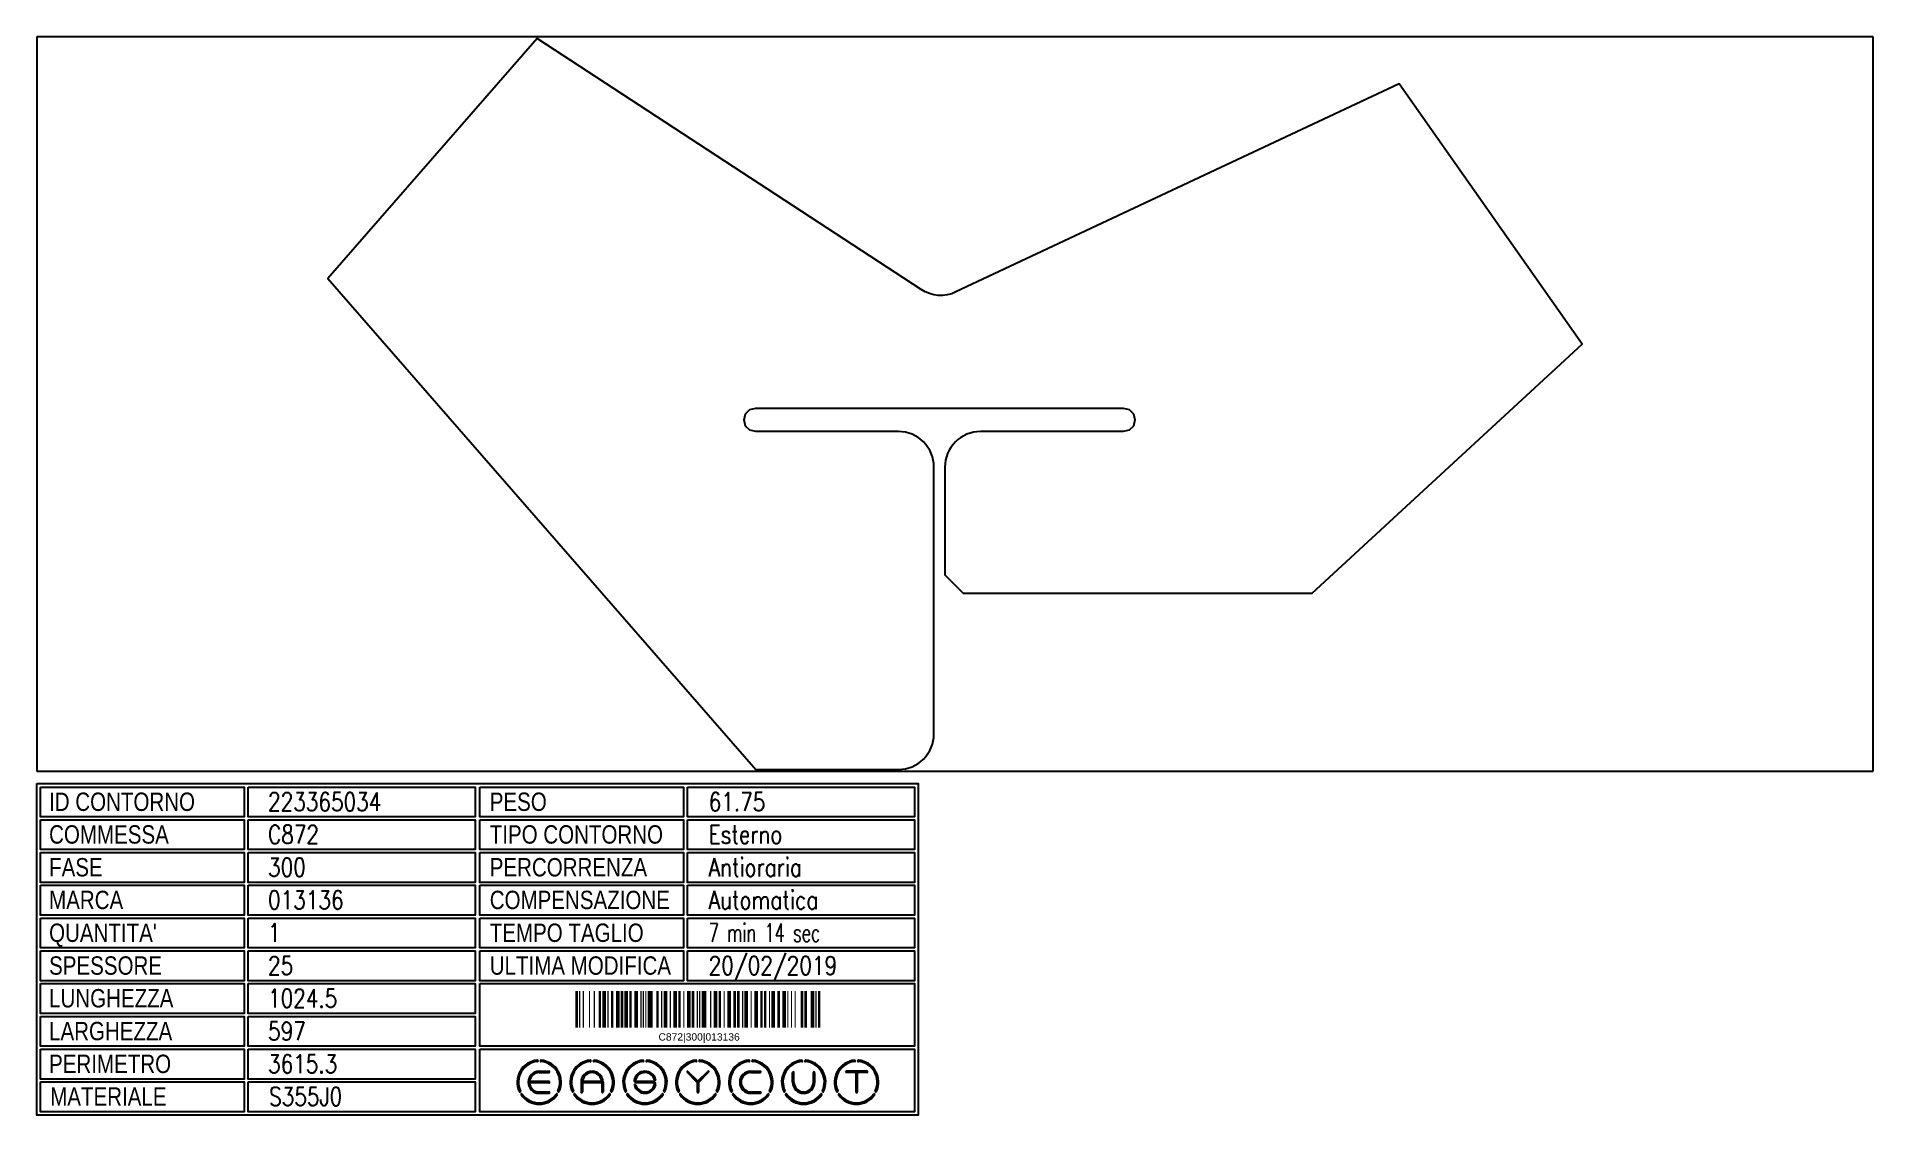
# Model space of a CAD drawing. Header units: millimetres. Extents: x 10000 to 55964, y 10000 to 31380.
# Drawn here: x 19180 to 20680, y 19047 to 19928 of the extents above; entities that cross this region are included whole.
import ezdxf
from ezdxf.enums import TextEntityAlignment as Align

# ---------------------------------------------------------------- set-up
doc = ezdxf.new("R2010")
doc.units = ezdxf.units.MM
doc.styles.add('EasyCutStyle', font='romans.shx', dxfattribs={"width": 0.8})
doc.styles.add('EasyCutStyle1', font='arial.ttf', dxfattribs={"width": 0.8})
doc.styles.get("Standard").update_dxf_attribs({"font": 'arial.ttf'})

# ---------------------------------------------------------------- blocks, each defined once
blk = doc.blocks.new('BlockShape01')
at = {"color": 253}
blk.add_lwpolyline([(0, 0), (720, 0), (720, -271), (0, -271)], close=True, dxfattribs=at)
at = {"color": 2}
for points in [[(3, -2.9), (169.3, -2.9), (169.3, -27.3), (3, -27.3)], [(3, -2.9), (169.3, -2.9), (169.3, -27.3), (3, -27.3)], [(361.9, -2.9), (528.3, -2.9), (528.3, -27.3), (361.9, -27.3)], [(3, -29.6), (169.3, -29.6), (169.3, -54), (3, -54)], [(361.9, -29.6), (528.3, -29.6), (528.3, -54), (361.9, -54)], [(3, -56.4), (169.3, -56.4), (169.3, -80.8), (3, -80.8)], [(361.9, -56.4), (528.3, -56.4), (528.3, -80.8), (361.9, -80.8)], [(3, -83.1), (169.3, -83.1), (169.3, -107.6), (3, -107.6)], [(361.9, -83.1), (528.3, -83.1), (528.3, -107.6), (361.9, -107.6)], [(3, -109.9), (169.3, -109.9), (169.3, -134.3), (3, -134.3)], [(361.9, -109.9), (528.3, -109.9), (528.3, -134.3), (361.9, -134.3)], [(3, -136.7), (169.3, -136.7), (169.3, -161.1), (3, -161.1)], [(361.9, -136.7), (528.3, -136.7), (528.3, -161.1), (361.9, -161.1)], [(3, -163.4), (169.3, -163.4), (169.3, -187.9), (3, -187.9)], [(3, -190.2), (169.3, -190.2), (169.3, -214.6), (3, -214.6)], [(3, -217), (169.3, -217), (169.3, -241.4), (3, -241.4)], [(3, -243.7), (169.3, -243.7), (169.3, -268.1), (3, -268.1)]]:
    blk.add_lwpolyline(points, close=True, dxfattribs=at)
at = {"color": 1}
for points in [[(172.7, -2.9), (358.1, -2.9), (358.1, -27.3), (172.7, -27.3)], [(531.6, -2.9), (717, -2.9), (717, -27.3), (531.6, -27.3)], [(172.7, -29.6), (358.1, -29.6), (358.1, -54), (172.7, -54)], [(531.6, -29.6), (717, -29.6), (717, -54), (531.6, -54)], [(172.7, -56.4), (358.1, -56.4), (358.1, -80.8), (172.7, -80.8)], [(531.6, -56.4), (717, -56.4), (717, -80.8), (531.6, -80.8)], [(172.7, -83.1), (358.1, -83.1), (358.1, -107.6), (172.7, -107.6)], [(531.6, -83.1), (717, -83.1), (717, -107.6), (531.6, -107.6)], [(172.7, -109.9), (358.1, -109.9), (358.1, -134.3), (172.7, -134.3)], [(531.6, -109.9), (717, -109.9), (717, -134.3), (531.6, -134.3)], [(172.7, -136.7), (358.1, -136.7), (358.1, -161.1), (172.7, -161.1)], [(531.6, -136.7), (717, -136.7), (717, -161.1), (531.6, -161.1)], [(172.7, -163.4), (358.1, -163.4), (358.1, -187.9), (172.7, -187.9)], [(361.9, -163.4), (717, -163.4), (717, -214.6), (361.9, -214.6)], [(172.7, -190.2), (358.1, -190.2), (358.1, -214.6), (172.7, -214.6)], [(172.7, -217), (358.1, -217), (358.1, -241.4), (172.7, -241.4)], [(361.9, -217), (717, -217), (717, -268.1), (361.9, -268.1)], [(172.7, -243.7), (358.1, -243.7), (358.1, -268.1), (172.7, -268.1)]]:
    blk.add_lwpolyline(points, close=True, dxfattribs=at)
at = {"color": 161, "style": 'EasyCutStyle1', "width": 0.8}
for s, p in [('ID CONTORNO', (10.1, -22.4)), ('PESO', (370, -22.4)), ('COMMESSA', (10.1, -49.1)), ('TIPO CONTORNO', (370, -49.1)), ('FASE', (10.1, -75.9)), ('PERCORRENZA', (370, -75.9)), ('MARCA', (10.1, -102.6)), ('COMPENSAZIONE', (370, -102.6)), ("QUANTITA'", (10.1, -129.4)), ('TEMPO TAGLIO', (370, -129.4)), ('SPESSORE', (10.1, -156.2)), ('ULTIMA MODIFICA', (370, -156.2)), ('LUNGHEZZA', (10.1, -182.9)), ('LARGHEZZA', (10.1, -209.7)), ('PERIMETRO', (10.1, -236.5)), ('MATERIALE', (11, -263.2))]:
    blk.add_text(s, height=15, dxfattribs=at).set_placement(p)
at = {"style": 'EasyCutStyle'}
for tag, p, width in [('IDSHAPE', (188.9, -22.4), 0.8), ('WEIGTHSHAPE', (548.8, -22.4), 0.8), ('ORDERSHAPE', (188.9, -49.1), 0.8), ('TYPESHAPE', (548.8, -49.1), 0.8), ('PHASESHAPE', (188.9, -75.9), 0.8), ('JOUSHAPE', (548.8, -75.9), 0.8), ('MKSHAPE', (188.9, -102.6), 0.8), ('COMPSHAPE', (548.8, -102.6), 0.8), ('QTASHAPE', (188.9, -129.4), 0.8), ('TIMECUTSHAPE', (548.8, -129.4), 0.65), ('TKSHAPE', (188.9, -156.2), 0.8), ('LASTMODIFYSHAPE', (548.8, -156.2), 0.8), ('LENGTHSHAPE', (188.9, -182.9), 0.8), ('HEIGHTSHAPE', (188.9, -209.7), 0.8), ('PERIMETERSHAPE', (188.9, -236.5), 0.8), ('MATSHAPE', (189.8, -263.2), 0.8)]:
    blk.add_attdef(tag, p, '', height=15, dxfattribs=dict(at, width=width))
blk = doc.blocks.new('Logo')
for color, points in [(140, [(-144.9, -7.2, -1), (-145.9, -7.6, -0.520567), (-131.2, 17.9, -1), (-131.1, 16.9, 0.520567)]), (140, [(-114.3, -7.2, 1), (-113.3, -7.6, 0.520567), (-128, 17.9, 0.916853), (-128.2, 16.9, 0.043377), (-128.1, 16.9, -0.520567)]), (140, [(-101.7, -7.2, -1), (-102.7, -7.6, -0.520567), (-88, 17.9, -1), (-87.9, 16.9, 0.520567)]), (140, [(-71.1, -7.2, 1), (-70.1, -7.6, 0.520567), (-84.8, 17.9, 1), (-84.9, 16.9, -0.520567)]), (140, [(-58.5, -7.2, -1), (-59.5, -7.6, -0.520567), (-44.8, 17.9, -1), (-44.7, 16.9, 0.520567)]), (140, [(-27.9, -7.2, 1), (-26.9, -7.6, 0.520567), (-41.6, 17.9, 1), (-41.7, 16.9, -0.520567)]), (140, [(-15.3, -7.2, -1), (-16.3, -7.6, -0.520567), (-1.6, 17.9, -1), (-1.5, 16.9, 0.520567)]), (140, [(15.3, -7.2, 1), (16.3, -7.6, 0.520567), (1.6, 17.9, 1), (1.5, 16.9, -0.520567)]), (140, [(27.9, -7.2, -1), (26.9, -7.6, -0.520567), (41.6, 17.9, -1), (41.7, 16.9, 0.520567)]), (140, [(58.5, -7.2, 1), (59.5, -7.6, 0.520567), (44.8, 17.9, 1), (44.7, 16.9, -0.520567)]), (140, [(71.1, -7.2, -1), (70.1, -7.6, -0.520567), (84.8, 17.9, -1), (84.9, 16.9, 0.520567)]), (140, [(101.7, -7.2, 1), (102.7, -7.6, 0.520567), (88, 17.9, 1), (87.9, 16.9, -0.520567)]), (140, [(114.3, -7.2, -1), (113.3, -7.6, -0.520567), (128, 17.9, -1), (128.1, 16.9, 0.520567)]), (140, [(144.9, -7.2, 1), (145.9, -7.6, 0.520567), (131.2, 17.9, 1), (131.1, 16.9, -0.520567)]), (256, [(-121.7, 0.5), (-137.5, 0.5, -0.394366), (-129.6, 7.9), (-121.7, 7.9, 1), (-121.7, 9), (-129.6, 9, 1), (-129.6, -9), (-121.7, -9, 1), (-121.7, -7.9), (-129.6, -7.9, -0.394366), (-137.5, -0.5), (-121.7, -0.5, 1)]), (256, [(-36.6, -0.5, -0.486114), (-35.5, -1.9, -0.776377), (-50.9, -2, 1), (-51.9, -2.3, 0.776377), (-34.5, -2.1, 0.486114), (-36.6, 0.5), (-49.8, 0.5, -0.486114), (-50.9, 1.9, -0.776377), (-35.5, 2, 1), (-34.5, 2.3, 0.776377), (-51.9, 2.1, 0.486114), (-49.8, -0.5)]), (256, [(0, 0.8), (-8.1, 8.8, 1), (-8.8, 8.1), (-0.5, -0.2), (-0.5, -7.9, 1), (0.5, -7.9), (0.5, -0.2), (8.8, 8.1, 1), (8.1, 8.8)]), (256, [(43.2, -9), (51.1, -9, 1), (51.1, -7.9), (43.2, -7.9, -1), (43.2, 7.9), (51.1, 7.9, 1), (51.1, 9), (43.2, 9, 1)]), (256, [(78.5, 0), (78.5, 7.9, 1), (77.4, 7.9), (77.4, 0, 1), (95.4, 0), (95.4, 7.9, 1), (94.3, 7.9), (94.3, 0, -1)]), (256, [(121.1, 9, 1), (121.1, 7.9), (129.1, 7.9), (129.1, -7.9, 1), (130.1, -7.9), (130.1, 7.9), (138.1, 7.9, 1), (138.1, 9)]), (140, [(-114.9, -10.3, 1), (-115.7, -9.7, -0.520567), (-143.5, -9.7, 1), (-144.3, -10.3, 0.520567)]), (140, [(-71.7, -10.3, 1), (-72.5, -9.7, -0.520567), (-100.3, -9.7, 1), (-101.1, -10.3, 0.520567)]), (140, [(-28.5, -10.3, 1), (-29.3, -9.7, -0.520567), (-57.1, -9.7, 1), (-57.9, -10.3, 0.520567)]), (140, [(14.7, -10.3, 1), (13.9, -9.7, -0.520567), (-13.9, -9.7, 1), (-14.7, -10.3, 0.520567)]), (140, [(57.9, -10.3, 1), (57.1, -9.7, -0.520567), (29.3, -9.7, 1), (28.5, -10.3, 0.520567)]), (140, [(101.1, -10.3, 1), (100.3, -9.7, -0.520567), (72.5, -9.7, 1), (71.7, -10.3, 0.520567)]), (140, [(144.3, -10.3, 1), (143.5, -9.7, -0.520567), (115.7, -9.7, 1), (114.9, -10.3, 0.520567)])]:
    blk.add_hatch(color=color).paths.add_polyline_path(points)
h = blk.add_hatch(color=256)
h.paths.add_polyline_path([(-78.5, -0.5), (-78.5, -7.9, 1), (-77.4, -7.9), (-77.4, 0, 1), (-95.4, 0), (-95.4, -7.9, 1), (-94.3, -7.9), (-94.3, -0.5)])
h.paths.add_polyline_path([(-94.3, 0.5, -0.933992), (-78.5, 0.5)], flags=16)
for p, q in [((-121.7, 0.5), (-137.5, 0.5)), ((-129.6, 9), (-121.7, 9)), ((-129.6, 7.9), (-121.7, 7.9)), ((-95.4, 0), (-95.4, -7.9)), ((-78.5, 0.5), (-94.3, 0.5)), ((-77.4, 0), (-77.4, -7.9)), ((-36.6, 0.5), (-49.8, 0.5)), ((-0.5, -0.2), (-8.8, 8.1)), ((0, 0.8), (-8.1, 8.8)), ((0, 0.8), (8.1, 8.8)), ((0.5, -0.2), (8.8, 8.1)), ((43.2, 9), (51.1, 9)), ((43.2, 7.9), (51.1, 7.9)), ((77.4, 0), (77.4, 7.9)), ((78.5, 0), (78.5, 7.9)), ((94.3, 0), (94.3, 7.9)), ((95.4, 0), (95.4, 7.9)), ((138.1, 9), (121.1, 9)), ((129.1, 7.9), (121.1, 7.9)), ((129.1, 7.9), (129.1, -7.9)), ((130.1, 7.9), (130.1, -7.9)), ((138.1, 7.9), (130.1, 7.9)), ((-121.7, -0.5), (-137.5, -0.5)), ((-129.6, -7.9), (-121.7, -7.9)), ((-129.6, -9), (-121.7, -9)), ((-94.3, -0.5), (-94.3, -7.9)), ((-78.5, -0.5), (-94.3, -0.5)), ((-78.5, -0.5), (-78.5, -7.9)), ((-36.6, -0.5), (-49.8, -0.5)), ((-0.5, -0.2), (-0.5, -7.9)), ((0.5, -0.2), (0.5, -7.9)), ((43.2, -7.9), (51.1, -7.9)), ((43.2, -9), (51.1, -9))]:
    blk.add_line(p, q)
at = {"color": 140}
for centre, radius, start, end in [((-129.6, 0), 18, 95, 205), ((-129.6, 0), 16.9, 95, 205), ((-131.1, 17.4), 0.54, 275, 95), ((-128.1, 17.4), 0.54, 85, 265), ((-129.6, 0), 16.9, 335, 85), ((-129.6, 0), 18, 335, 85), ((-86.4, 0), 18, 95, 205), ((-86.4, 0), 16.9, 95, 205), ((-87.9, 17.4), 0.54, 275, 95), ((-84.9, 17.4), 0.54, 85, 265), ((-86.4, 0), 16.9, 335, 85), ((-86.4, 0), 18, 335, 85), ((-43.2, 0), 18, 95, 205), ((-43.2, 0), 16.9, 95, 205), ((-44.7, 17.4), 0.54, 275, 95), ((-41.7, 17.4), 0.54, 85, 265), ((-43.2, 0), 16.9, 335, 85), ((-43.2, 0), 18, 335, 85), ((0, 0), 18, 95, 205), ((0, 0), 16.9, 95, 205), ((-1.5, 17.4), 0.54, 275, 95), ((1.5, 17.4), 0.54, 85, 265), ((0, 0), 16.9, 335, 85), ((0, 0), 18, 335, 85), ((43.2, 0), 18, 95, 205), ((43.2, 0), 16.9, 95, 205), ((41.7, 17.4), 0.54, 275, 95), ((44.7, 17.4), 0.54, 85, 265), ((43.2, 0), 16.9, 335, 85), ((43.2, 0), 18, 335, 85), ((86.4, 0), 18, 95, 205), ((86.4, 0), 16.9, 95, 205), ((84.9, 17.4), 0.54, 275, 95), ((87.9, 17.4), 0.54, 85, 265), ((86.4, 0), 16.9, 335, 85), ((86.4, 0), 18, 335, 85), ((129.6, 0), 18, 95, 205), ((129.6, 0), 16.9, 95, 205), ((128.1, 17.4), 0.54, 275, 95), ((131.1, 17.4), 0.54, 85, 265), ((129.6, 0), 16.9, 335, 85), ((129.6, 0), 18, 335, 85), ((-145.4, -7.4), 0.54, 205, 25), ((-143.9, -10), 0.54, 35, 215), ((-129.6, 0), 18, 215, 325), ((-129.6, 0), 16.9, 215, 325), ((-115.3, -10), 0.54, 325, 145), ((-113.8, -7.4), 0.54, 155, 335), ((-102.2, -7.4), 0.54, 205, 25), ((-100.7, -10), 0.54, 35, 215), ((-86.4, 0), 18, 215, 325), ((-86.4, 0), 16.9, 215, 325), ((-72.1, -10), 0.54, 325, 145), ((-70.6, -7.4), 0.54, 155, 335), ((-59, -7.4), 0.54, 205, 25), ((-57.5, -10), 0.54, 35, 215), ((-43.2, 0), 18, 215, 325), ((-43.2, 0), 16.9, 215, 325), ((-28.9, -10), 0.54, 325, 145), ((-27.4, -7.4), 0.54, 155, 335), ((-15.8, -7.4), 0.54, 205, 25), ((-14.3, -10), 0.54, 35, 215), ((0, 0), 18, 215, 325), ((0, 0), 16.9, 215, 325), ((14.3, -10), 0.54, 325, 145), ((15.8, -7.4), 0.54, 155, 335), ((27.4, -7.4), 0.54, 205, 25), ((28.9, -10), 0.54, 35, 215), ((43.2, 0), 18, 215, 325), ((43.2, 0), 16.9, 215, 325), ((57.5, -10), 0.54, 325, 145), ((59, -7.4), 0.54, 155, 335), ((70.6, -7.4), 0.54, 205, 25), ((72.1, -10), 0.54, 35, 215), ((86.4, 0), 18, 215, 325), ((86.4, 0), 16.9, 215, 325), ((100.7, -10), 0.54, 325, 145), ((102.2, -7.4), 0.54, 155, 335), ((113.8, -7.4), 0.54, 205, 25), ((115.3, -10), 0.54, 35, 215), ((129.6, 0), 18, 215, 325), ((129.6, 0), 16.9, 215, 325), ((143.9, -10), 0.54, 325, 145), ((145.4, -7.4), 0.54, 155, 335)]:
    blk.add_arc(centre, radius, start, end, dxfattribs=at)
for centre, radius, start, end in [((-129.6, 0), 9, 90, 270), ((-129.6, 0), 7.92, 90, 176.0904), ((-121.7, 8.5), 0.54, 270, 90), ((-121.7, 0), 0.54, 270, 90), ((-86.4, 0), 9, 0, 180), ((-86.4, 0), 7.92, 3.9096, 176.0904), ((-49.8, 1.6), 2.16, 166.2998, 270), ((-43.2, 0), 9, 15, 166.2998), ((-43.2, 0), 7.92, 15, 166.2998), ((-49.8, 1.6), 1.08, 166.2998, 270), ((-36.6, -1.6), 2.16, 346.2998, 90), ((-35, 2.2), 0.54, 195, 15), ((-8.5, 8.5), 0.54, 45, 225), ((8.5, 8.5), 0.54, 315, 135), ((43.2, 0), 9, 90, 270), ((43.2, 0), 7.92, 90, 270), ((51.1, 8.5), 0.54, 270, 90), ((77.9, 7.9), 0.54, 0, 180), ((86.4, 0), 9, 180, 0), ((86.4, 0), 7.92, 180, 0), ((94.9, 7.9), 0.54, 0, 180), ((121.1, 8.5), 0.54, 90, 270), ((138.1, 8.5), 0.54, 270, 90), ((-129.6, 0), 7.92, 183.9096, 270), ((-121.7, -8.5), 0.54, 270, 90), ((-94.9, -7.9), 0.54, 180, 0), ((-77.9, -7.9), 0.54, 180, 0), ((-51.4, -2.2), 0.54, 15, 195), ((-43.2, 0), 9, 195, 346.2998), ((-43.2, 0), 7.92, 195, 346.2998), ((-36.6, -1.6), 1.08, 346.2998, 90), ((0, -7.9), 0.54, 180, 0), ((51.1, -8.5), 0.54, 270, 90), ((129.6, -7.9), 0.54, 180, 0)]:
    blk.add_arc(centre, radius, start, end)
blk = doc.blocks.new('223365034_128', base_point=(302.25, -221.5))
at = {"linetype": 'Continuous'}
for points, const_width in [([(303.25, -221.5), (303.25, -191.5)], 2), ([(305.75, -221.5), (305.75, -191.5)], 1), ([(308.75, -221.5), (308.75, -191.5)], 1), ([(313.75, -221.5), (313.75, -191.5)], 1), ([(317.75, -221.5), (317.75, -191.5)], 1), ([(322.25, -221.5), (322.25, -191.5)], 2), ([(325.75, -221.5), (325.75, -191.5)], 3), ([(328.75, -221.5), (328.75, -191.5)], 1), ([(332.25, -221.5), (332.25, -191.5)], 2), ([(336.75, -221.5), (336.75, -191.5)], 3), ([(340.25, -221.5), (340.25, -191.5)], 2), ([(343.75, -221.5), (343.75, -191.5)], 3), ([(347.25, -221.5), (347.25, -191.5)], 2), ([(351.75, -221.5), (351.75, -191.5)], 3), ([(355.75, -221.5), (355.75, -191.5)], 1), ([(357.75, -221.5), (357.75, -191.5)], 1), ([(359.75, -221.5), (359.75, -191.5)], 1), ([(363.25, -221.5), (363.25, -191.5)], 4), ([(369.25, -221.5), (369.25, -191.5)], 2), ([(372.75, -221.5), (372.75, -191.5)], 1), ([(375.75, -221.5), (375.75, -191.5)], 3), ([(379.75, -221.5), (379.75, -191.5)], 1), ([(383.75, -221.5), (383.75, -191.5)], 3), ([(387.25, -221.5), (387.25, -191.5)], 2), ([(390.75, -221.5), (390.75, -191.5)], 1), ([(394.75, -221.5), (394.75, -191.5)], 3), ([(398.25, -221.5), (398.25, -191.5)], 2), ([(401.75, -221.5), (401.75, -191.5)], 1), ([(403.75, -221.5), (403.75, -191.5)], 1), ([(407.25, -221.5), (407.25, -191.5)], 4), ([(412.75, -221.5), (412.75, -191.5)], 1), ([(416.75, -221.5), (416.75, -191.5)], 3), ([(420.25, -221.5), (420.25, -191.5)], 2), ([(423.75, -221.5), (423.75, -191.5)], 1), ([(427.75, -221.5), (427.75, -191.5)], 3), ([(432.25, -221.5), (432.25, -191.5)], 2), ([(435.25, -221.5), (435.25, -191.5)], 2), ([(438.75, -221.5), (438.75, -191.5)], 1), ([(441.75, -221.5), (441.75, -191.5)], 3), ([(445.75, -221.5), (445.75, -191.5)], 1), ([(449.75, -221.5), (449.75, -191.5)], 3), ([(454.25, -221.5), (454.25, -191.5)], 2), ([(457.25, -221.5), (457.25, -191.5)], 2), ([(460.75, -221.5), (460.75, -191.5)], 1), ([(463.75, -221.5), (463.75, -191.5)], 3), ([(468.25, -221.5), (468.25, -191.5)], 2), ([(472.75, -221.5), (472.75, -191.5)], 3), ([(475.75, -221.5), (475.75, -191.5)], 1), ([(478.75, -221.5), (478.75, -191.5)], 1), ([(481.75, -221.5), (481.75, -191.5)], 1), ([(487.25, -221.5), (487.25, -191.5)], 2), ([(490.25, -221.5), (490.25, -191.5)], 2), ([(495.75, -221.5), (495.75, -191.5)], 3), ([(498.75, -221.5), (498.75, -191.5)], 1), ([(501.25, -221.5), (501.25, -191.5)], 2)]:
    blk.add_lwpolyline(points, dxfattribs=dict(at, const_width=const_width))
blk.add_text('C872|300|013136', height=6).set_placement((403.25, -232), align=Align.CENTER)

msp = doc.modelspace()

# ---------------------------------------------------------------- linework, layer by layer
for p, q in [((20680, 19928), (19180, 19928)), ((19180, 19928), (19180, 19328)), ((20680, 19328), (20680, 19928)), ((19180, 19328), (20680, 19328))]:
    msp.add_line(p, q)
at = {"color": 2}
msp.add_lwpolyline([(19767.3, 19329.5), (19883.8, 19329.5, 0.414214), (19912.8, 19358.5), (19912.8, 19576.5, 0.414214), (19883.8, 19605.5), (19767.3, 19605.5), (19762.3, 19606.5), (19758.8, 19610), (19757.8, 19615), (19758.8, 19620), (19762.3, 19623.5), (19767.3, 19624.5), (20067.3, 19624.5), (20072.3, 19623.5), (20075.8, 19620), (20076.8, 19615), (20075.8, 19610), (20072.3, 19606.5), (20067.3, 19605.5), (19950.8, 19605.5, 0.414214), (19921.8, 19576.5), (19921.8, 19488.5), (19936.8, 19473.5), (20221.8, 19473.5), (20442.3, 19677), (20292.8, 19889.5), (19930.8, 19719.5, -0.263379), (19902.3, 19721.5), (19588.8, 19926.5), (19417.8, 19730.5)], format="xyb", close=True, dxfattribs=at)

# ---------------------------------------------------------------- block references
msp.add_blockref('BlockShape01', (19180, 19318)).add_auto_attribs({'IDSHAPE': '223365034', 'ORDERSHAPE': 'C872', 'PHASESHAPE': '300', 'MKSHAPE': '013136', 'TKSHAPE': '25', 'LENGTHSHAPE': '1024.5', 'HEIGHTSHAPE': '597', 'MATSHAPE': 'S355J0', 'LASTMODIFYSHAPE': '20/02/2019', 'PERIMETERSHAPE': '3615.3', 'WEIGTHSHAPE': '61.75', 'TYPESHAPE': 'Esterno', 'JOUSHAPE': 'Antioraria', 'COMPSHAPE': 'Automatica', 'TIMECUTSHAPE': '7 min 14 sec', 'QTASHAPE': '1'})
for name, p in [('223365034_128', (19620, 19118.5)), ('Logo', (19720, 19074))]:
    msp.add_blockref(name, p)

doc.saveas('drawing.dxf')
